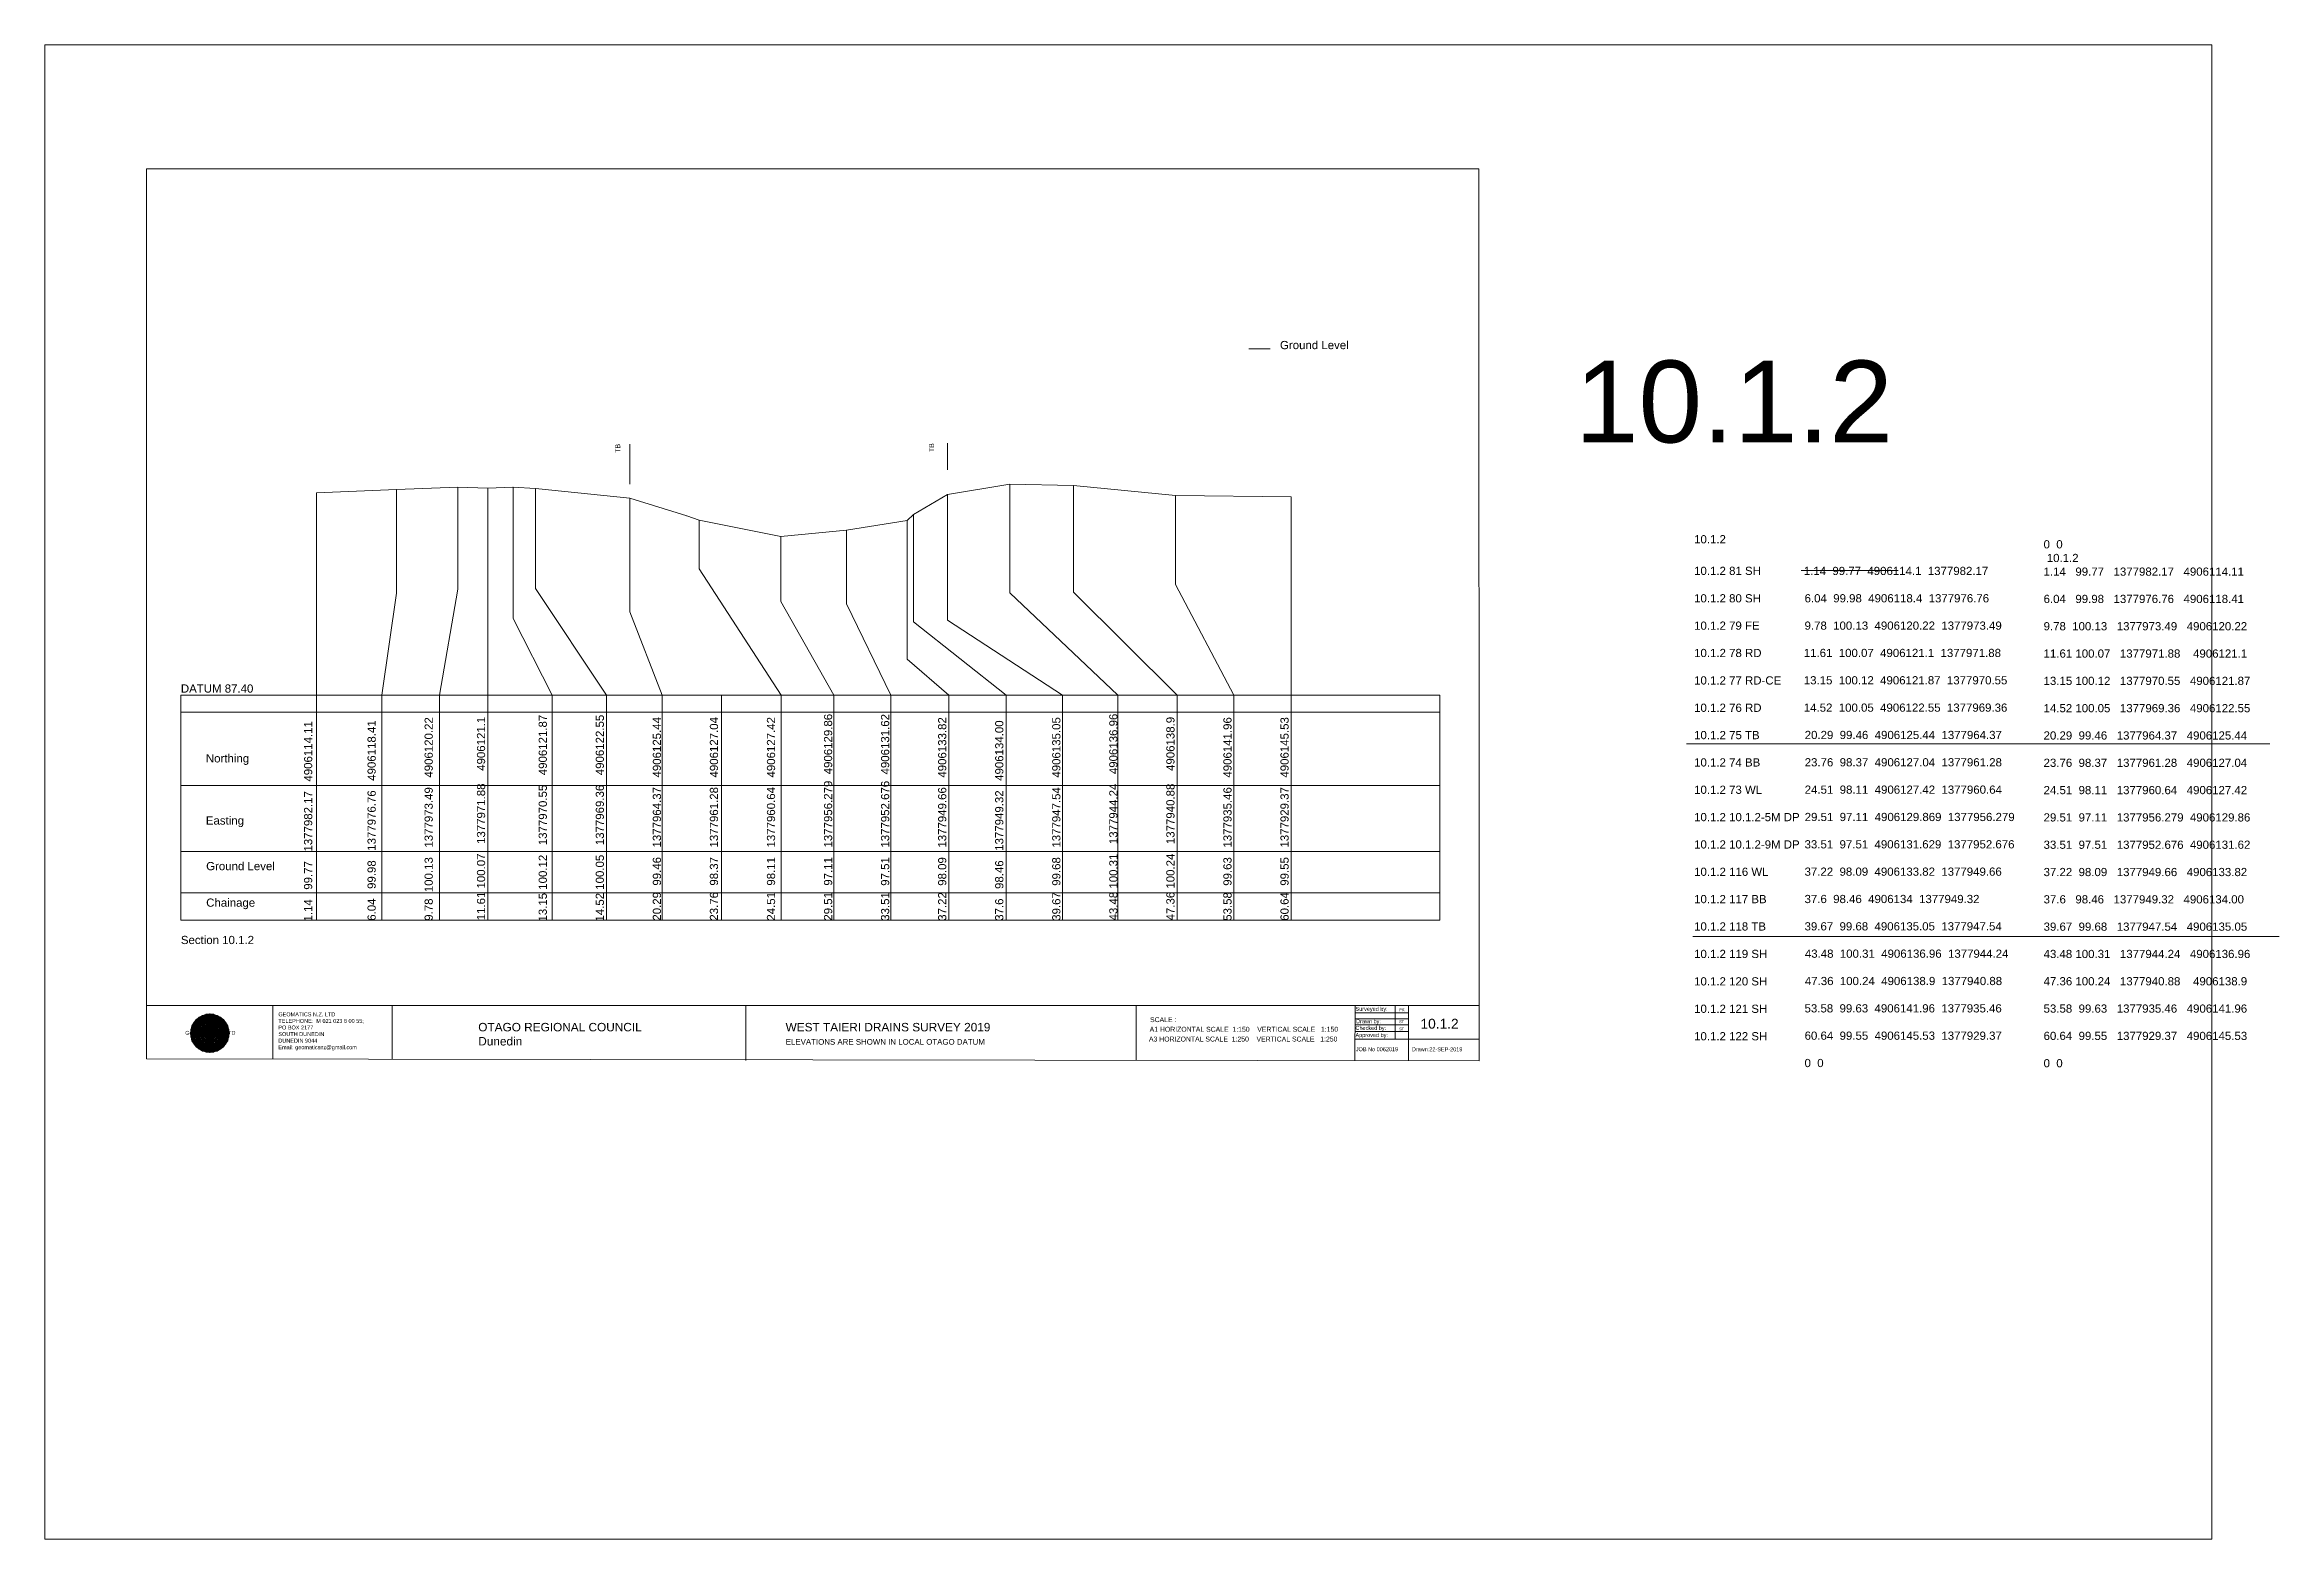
# Model space of a CAD drawing. Header units: millimetres. Extents: x -98331 to 20492277063, y -17414975531 to 5515447517.
# Drawn here: x 15907 to 152317, y 1836011 to 1927242 of the extents above; entities that cross this region are included whole.
import ezdxf

# ---------------------------------------------------------------- set-up
doc = ezdxf.new("R2010")
doc.units = ezdxf.units.MM
doc.header["$PDMODE"] = 35
doc.header["$PDSIZE"] = 1
doc.layers.get('0').update_dxf_attribs({"lineweight": 0})
doc.layers.add('10.1___Corrected', color=50, linetype='Continuous', plot=False)
doc.layers.add('geo', color=7, linetype='Continuous')
doc.styles.get("Standard").update_dxf_attribs({"font": 'arial.ttf', "height": 5000})

msp = doc.modelspace()

# ---------------------------------------------------------------- texts
at = {"color": 7, "linetype": 'Continuous', "lineweight": 0}
for s, height, p in [('Ground Level', 500, (91316, 1908659)), ('10.1.2', 5000, (109316, 1902961)), ('DATUM 87.40', 500, (24220, 1887693)), ('Northing', 500, (25747, 1883430)), ('Easting', 500, (25745, 1879637)), ('Ground Level', 500, (25763, 1876853)), ('Chainage', 500, (25765, 1874623)), ('Section 10.1.2', 500, (24220, 1872344)), ('SCALE :  ', 300, (83382, 1867580)), ('10.1.2', 600, (99891, 1867183)), ('A3 HORIZONTAL SCALE  1:250    VERTICAL SCALE   1:250 ', 300, (83315, 1866396)), ('A1 HORIZONTAL SCALE  1:150    VERTICAL SCALE   1:150 ', 300, (83359, 1866993))]:
    msp.add_text(s, height=height, dxfattribs=at).set_placement(p)
for s, height, p in [('TB', 300, (51038, 1902338)), ('TB', 300, (70200, 1902382)), ('1.14   99.77   1377982.17   4906114.11', 500, (32239, 1873719)), ('6.04   99.98   1377976.76   4906118.41', 500, (36113, 1873768)), ('9.78  100.13   1377973.49   4906120.22', 500, (39596, 1873766)), ('11.61 100.07   1377971.88    4906121.1', 500, (42793, 1873795)), ('13.15 100.12   1377970.55   4906121.87', 500, (46562, 1873719)), ('14.52 100.05   1377969.36   4906122.55', 500, (50045, 1873719)), ('20.29  99.46   1377964.37   4906125.44', 500, (53528, 1873774)), ('23.76  98.37   1377961.28   4906127.04', 500, (57011, 1873774)), ('24.51  98.11   1377960.64   4906127.42', 500, (60494, 1873774)), ('29.51  97.11   1377956.279  4906129.86', 500, (63978, 1873774)), ('33.51  97.51   1377952.676  4906131.62', 500, (67461, 1873765)), ('37.22  98.09   1377949.66   4906133.82', 500, (70944, 1873765)), ('37.6   98.46   1377949.32   4906134.00', 500, (74427, 1873765)), ('39.67  99.68   1377947.54   4906135.05', 500, (77910, 1873765)), ('43.48 100.31   1377944.24   4906136.96', 500, (81393, 1873786)), ('47.36 100.24   1377940.88    4906138.9', 500, (84876, 1873786)), ('53.58  99.63   1377935.46   4906141.96', 500, (88359, 1873766)), ('60.64  99.55   1377929.37   4906145.53', 500, (91842, 1873768))]:
    msp.add_text(s, height=height, rotation=90, dxfattribs=at).set_placement(p)
at = {"layer": '10.1___Corrected', "color": 7, "linetype": 'Continuous', "lineweight": 0}
for s, p in [('10.1.2', (116594, 1896805)), ('10.1.2 81 SH', (116594, 1894876)), ('1.14  99.77  4906114.1  1377982.17', (123289, 1894871)), ('10.1.2 80 SH', (116594, 1893201)), ('6.04  99.98  4906118.4  1377976.76', (123339, 1893202)), ('10.1.2 79 FE', (116594, 1891532)), ('9.78  100.13  4906120.22  1377973.49', (123336, 1891533)), ('10.1.2 78 RD', (116594, 1889863)), ('11.61  100.07  4906121.1  1377971.88', (123289, 1889865)), ('10.1.2 77 RD-CE', (116594, 1888188)), ('13.15  100.12  4906121.87  1377970.55', (123289, 1888196)), ('10.1.2 76 RD', (116594, 1886519)), ('14.52  100.05  4906122.55  1377969.36', (123289, 1886527)), ('10.1.2 75 TB', (116594, 1884851)), ('20.29  99.46  4906125.44  1377964.37', (123345, 1884858)), ('10.1.2 74 BB', (116594, 1883182)), ('23.76  98.37  4906127.04  1377961.28', (123345, 1883190)), ('10.1.2 73 WL', (116594, 1881513)), ('24.51  98.11  4906127.42  1377960.64', (123345, 1881521)), ('10.1.2 10.1.2-5M DP', (116594, 1879844)), ('29.51  97.11  4906129.869  1377956.279', (123345, 1879852)), ('10.1.2 10.1.2-9M DP', (116594, 1878176)), ('33.51  97.51  4906131.629  1377952.676', (123336, 1878184)), ('10.1.2 116 WL', (116594, 1876507)), ('37.22  98.09  4906133.82  1377949.66', (123336, 1876515)), ('10.1.2 117 BB', (116594, 1874838)), ('37.6  98.46  4906134  1377949.32', (123336, 1874846)), ('10.1.2 118 TB', (116594, 1873170)), ('39.67  99.68  4906135.05  1377947.54', (123336, 1873177)), ('10.1.2 119 SH', (116594, 1871494)), ('43.48  100.31  4906136.96  1377944.24', (123356, 1871509)), ('10.1.2 120 SH', (116594, 1869819)), ('47.36  100.24  4906138.9  1377940.88', (123356, 1869840)), ('10.1.2 121 SH', (116594, 1868144)), ('53.58  99.63  4906141.96  1377935.46', (123336, 1868171)), ('10.1.2 122 SH', (116594, 1866469)), ('60.64  99.55  4906145.53  1377929.37', (123339, 1866503)), ('0  0', (123336, 1864834))]:
    msp.add_text(s, height=500, dxfattribs=at).set_placement(p)
at = {"layer": '10.1___Corrected', "color": 7, "linetype": 'Continuous', "lineweight": 0, "insert": (137928, 1896996), "char_height": 500, "attachment_point": 1}
msp.add_mtext_dynamic_manual_height_columns('0  0                                            ^J 10.1.2                                               \\P1.14   99.77   1377982.17   4906114.11          ^J                                                \\P6.04   99.98   1377976.76   4906118.41          ^J                                                \\P9.78  100.13   1377973.49   4906120.22          ^J                                                \\P11.61 100.07   1377971.88    4906121.1          ^J                                                \\P13.15 100.12   1377970.55   4906121.87          ^J                                                \\P14.52 100.05   1377969.36   4906122.55          ^J                                                \\P20.29  99.46   1377964.37   4906125.44          ^J                                                \\P23.76  98.37   1377961.28   4906127.04          ^J                                                \\P24.51  98.11   1377960.64   4906127.42          ^J                                                \\P29.51  97.11   1377956.279  4906129.86      ^J                                           \\P33.51  97.51   1377952.676  4906131.62      ^J                                                \\P37.22  98.09   1377949.66   4906133.82          ^J                                                \\P37.6   98.46   1377949.32   4906134.00            ^J                                                \\P39.67  99.68   1377947.54   4906135.05          ^J                                                \\P43.48 100.31   1377944.24   4906136.96          ^J                                                \\P47.36 100.24   1377940.88    4906138.9          ^J                                                \\P53.58  99.63   1377935.46   4906141.96          ^J                                                \\P60.64  99.55   1377929.37   4906145.53          ^J                                                \\P0  0 ', width=18887.95, gutter_width=2500, heights=[0], dxfattribs=at)

# ---------------------------------------------------------------- blocks, each defined once
blk = doc.blocks.new('Geomatics_Circle_SPT')
at = {"layer": 'geo', "color": 2, "linetype": 'Continuous', "lineweight": 0}
for p, q in [((0, 25.2), (-25.2, 0)), ((-24.7, 4.9), (-4.9, 24.7)), ((-24.7, -4.9), (4.9, 24.7)), ((4.9, -24.7), (-24.7, 4.9)), ((-24.7, 0), (0, -24.7)), ((-9.7, 23.3), (-23.3, 9.6)), ((9.7, 23.3), (-23.3, -9.7)), ((-23.3, 9.7), (9.7, -23.3)), ((-21, 14), (-14, 21)), ((-21, -14), (14, 21)), ((14, -21), (-21, 14)), ((0, 0), (-17.8, 17.8)), ((0, 0), (-17.8, -17.8)), ((-14, 21), (21, -14)), ((21, 14), (-14, -21)), ((23.3, -9.7), (-9.7, 23.3)), ((-9.7, -23.3), (23.3, 9.7)), ((-4.9, 24.7), (24.7, -4.9)), ((24.7, 4.9), (-4.9, -24.7)), ((25.2, 0), (0, 25.2)), ((0, 0), (17.8, 17.8)), ((0, 0), (17.8, -17.8)), ((0, -24.8), (25.2, 0)), ((4.9, 24.7), (24.7, 4.9)), ((23.3, 9.7), (9.7, 23.3)), ((14, 21), (21, 14)), ((17.8, 18.1), (17.8, 18.1)), ((-4.9, -24.7), (-24.7, -4.9)), ((-23.3, -9.7), (-9.7, -23.3)), ((-14, -21), (-21, -14)), ((-17.8, -17.8), (-17.8, -17.8)), ((24.7, -4.9), (4.9, -24.7)), ((4.9, -24.7), (4.9, -24.7)), ((9.7, -23.3), (23.3, -9.7)), ((21, -14), (14, -21)), ((18.1, -17.8), (18.1, -17.8))]:
    blk.add_line(p, q, dxfattribs=at)
at = {"layer": 'geo', "color": 1, "linetype": 'Continuous', "lineweight": 0}
for p, q in [((-25.2, 0), (9.7, 23.3)), ((-25.2, 0), (-9.6, 23.3)), ((-25.2, 0), (23.3, 9.7)), ((-25.2, 0), (-23.3, 9.7)), ((-23.3, -9.7), (-25.2, 0)), ((-9.6, -23.3), (-25.2, 0)), ((9.7, -23.3), (-25.2, 0)), ((-4.9, 24.8), (-24.7, -4.9)), ((4.9, 24.7), (-24.7, 4.9)), ((14, 21), (-24.7, -4.9)), ((-14, 21), (-24.7, 4.9)), ((21, 14), (-24.7, 4.9)), ((-21, 14), (-24.7, -4.9)), ((0, 0), (-24.7, 4.9)), ((-24.7, 4.9), (-21, -14)), ((-24.7, 4.9), (-4.9, -24.7)), ((-24.7, 4.9), (14, -21)), ((-24.7, 4.9), (-24.7, 4.9)), ((0, 0), (-24.7, -4.9)), ((-23.3, 9.7), (0, 25.2)), ((-23.3, -9.6), (0, 25.2)), ((-23.3, -9.6), (17.8, 17.8)), ((-23.3, 9.7), (-17.8, 17.9)), ((-23.3, -9.6), (-17.8, 17.9)), ((-23.3, 9.7), (17.8, 17.8)), ((-17.8, -17.8), (-23.3, 9.7)), ((0, -25.2), (-23.3, 9.7)), ((-23.3, 9.7), (17.8, -17.8)), ((-23.3, 9.7), (25.2, 0)), ((-23.3, 9.4), (-23.3, 9.4)), ((-23.3, -9.7), (25.2, 0)), ((4.9, 24.8), (-21, -14)), ((-4.9, 24.7), (-21, 14)), ((14, 21), (-21, 14)), ((-14, 21), (-21, -14)), ((0, 0), (-21, 14)), ((-21, 14), (-14, -21)), ((-21, 14), (4.9, -24.7)), ((-21, 14), (-21, 14)), ((24.7, 4.9), (-21, 14)), ((0, 0), (-21, -14)), ((-17.9, 17.6), (-17.9, 17.6)), ((-17.8, 17.8), (9.7, 23.3)), ((-17.8, 17.8), (-9.6, 23.3)), ((-17.8, -17.8), (9.7, 23.3)), ((-17.8, -17.8), (-9.7, 23.3)), ((-9.7, -23.3), (-17.8, 17.8)), ((-17.8, 17.8), (9.7, -23.3)), ((-17.8, 17.8), (23.3, -9.6)), ((-17.8, 17.8), (23.3, 9.7)), ((-17.8, -17.8), (23.3, 9.7)), ((4.9, 24.7), (-14, 21)), ((-4.9, 24.7), (-14, -20.9)), ((0, 0), (-14, 21)), ((-14, 21), (-4.9, -24.7)), ((-14, 21), (-14, 21)), ((24.7, -4.9), (-14, 21)), ((21, 14), (-14, 21)), ((-14, -21), (24.7, 4.9)), ((0, 0), (-14, -21)), ((-9.8, 23.1), (-9.8, 23.1)), ((-9.7, 23.3), (0, 25.2)), ((-9.7, 23.3), (0, -25.2)), ((-9.7, -23.3), (0, 25.2)), ((-9.6, 23.3), (17.8, -17.8)), ((-9.6, 23.3), (25.2, 0)), ((-9.6, 23.3), (17.8, 17.8)), ((-9.6, -23.3), (17.8, 17.9)), ((25.2, 0), (-9.6, -23.3)), ((0, 0), (-4.9, 24.7)), ((-4.9, 24.7), (-4.9, 24.7)), ((21, -14), (-4.9, 24.7)), ((24.8, 4.9), (-4.9, 24.7)), ((14, 21), (-4.9, 24.7)), ((-4.9, -24.7), (21, 14)), ((0, 0), (-4.9, -24.7)), ((-0.2, 25.1), (-0.2, 25.1)), ((0, 25.2), (9.7, -23.3)), ((0, 25.2), (23.3, -9.7)), ((0, 25.2), (23.3, 9.7)), ((0, 25.2), (9.7, 23.3)), ((0, 0), (4.9, 24.7)), ((0, -25.2), (9.7, 23.3)), ((0, 0), (14, 21)), ((0, 0), (21, 14)), ((23.3, 9.7), (0, -25.2)), ((0, 0), (24.8, 4.9)), ((0, 0), (4.9, -24.7)), ((0, 0), (14, -21)), ((0, 0), (21, -14)), ((0, 0), (24.8, -4.9)), ((21, 14), (4.9, 24.8)), ((14, -21), (4.9, 24.7)), ((24.7, -4.9), (4.9, 24.7)), ((4.9, 24.7), (4.9, 24.7)), ((4.9, -24.7), (14, 21)), ((4.9, -24.7), (24.7, 4.9)), ((9.4, 23.3), (9.4, 23.3)), ((9.7, 23.3), (17.8, -17.8)), ((9.7, 23.3), (25.2, 0)), ((9.7, 23.3), (17.8, 17.9)), ((17.8, 17.8), (9.7, -23.3)), ((25.2, 0), (9.7, -23.3)), ((21, -14), (14, 21)), ((24.7, 4.9), (14, 21)), ((14, 21), (14, 21)), ((14, -21), (21, 14)), ((17.6, 17.9), (17.6, 17.9)), ((17.8, 17.8), (23.3, -9.7)), ((17.8, 17.8), (23.3, 9.7)), ((23.3, 9.7), (17.8, -17.8)), ((24.7, -4.9), (21, 14)), ((21, 14), (21, 14)), ((21, -14), (24.7, 4.9)), ((23.1, 9.8), (23.1, 9.8)), ((23.3, 9.7), (25.2, 0)), ((25.2, 0), (23.3, -9.6)), ((24.7, 4.9), (24.7, 4.9)), ((25.1, 0.2), (25.1, 0.2)), ((-25.2, 0), (23.3, -9.7)), ((-25.1, -0.2), (-25.1, -0.2)), ((-24.7, -4.9), (-24.7, -4.9)), ((-24.7, -4.9), (-14, -21)), ((-24.7, -4.9), (4.9, -24.7)), ((-24.7, -4.9), (21, -14)), ((-17.8, -17.8), (-23.3, -9.7)), ((0, -25.2), (-23.3, -9.6)), ((17.8, -17.8), (-23.3, -9.6)), ((-23.1, -9.8), (-23.1, -9.8)), ((-21, -14), (24.7, -4.9)), ((-21, -14), (-21, -14)), ((-21, -14), (-4.9, -24.7)), ((-21, -14), (14, -21)), ((23.3, -9.7), (-17.8, -17.8)), ((-9.6, -23.3), (-17.8, -17.8)), ((9.7, -23.3), (-17.8, -17.8)), ((-17.6, -17.9), (-17.6, -17.9)), ((-14, -21), (21, -14)), ((-14, -21), (-14, -21)), ((-14, -21), (4.9, -24.7)), ((17.8, -17.8), (-9.7, -23.3)), ((0, -25.2), (-9.7, -23.3)), ((-9.4, -23.3), (-9.4, -23.3)), ((-4.9, -24.7), (24.7, -4.9)), ((-4.9, -24.7), (14, -21)), ((-4.9, -24.7), (-4.9, -24.7)), ((23.3, -9.6), (0, -25.2)), ((9.7, -23.3), (0, -25.2)), ((0.2, -25.1), (0.2, -25.1)), ((4.9, -24.7), (21, -14)), ((4.9, -24.7), (4.9, -24.7)), ((17.8, -17.8), (9.7, -23.3)), ((9.8, -23.1), (9.8, -23.1)), ((14, -21), (24.7, -4.9)), ((14, -21), (14, -21)), ((23.3, -9.6), (17.8, -17.8)), ((17.9, -17.6), (17.9, -17.6)), ((21, -14), (21, -14)), ((23.3, -9.4), (23.3, -9.4)), ((24.7, -4.9), (24.7, -4.9))]:
    blk.add_line(p, q, dxfattribs=at)
at = {"layer": 'geo', "color": 114, "linetype": 'Continuous', "lineweight": 0}
for p, q in [((17.9, 17.8), (-25.2, 0)), ((-24.7, 4.9), (14, 21)), ((-24.7, -4.9), (21, 14)), ((-14, -21), (-24.7, 4.9)), ((9.7, 23.3), (-23.3, 9.7)), ((0, 0), (-23.3, 9.7)), ((-23.3, 9.7), (-9.7, -23.3)), ((0, 0), (-23.3, -9.7)), ((-4.9, -24.7), (-21, 14)), ((-20.9, 14), (4.9, 24.7)), ((24.8, 4.9), (-20.9, -14)), ((0, 25.2), (-17.8, 17.8)), ((-17.8, 17.8), (0, -25.2)), ((-14, 21), (-4.9, 24.7)), ((4.9, -24.7), (-14, 21)), ((0, 0), (-9.7, 23.3)), ((0, 0), (-9.7, -23.3)), ((-4.9, 24.7), (14, -21)), ((17.8, -17.8), (0, 25.2)), ((0, 0), (9.7, 23.3)), ((0, 0), (23.3, 9.7)), ((0, 0), (9.7, -23.3)), ((0, 0), (23.3, -9.7)), ((4.9, 24.7), (21, -14)), ((23.3, -9.7), (9.7, 23.3)), ((14, 21), (24.7, -4.9)), ((25.2, 0), (17.8, 17.8)), ((21, 14), (24.7, 4.9)), ((-25.2, 0), (-17.8, -17.8)), ((-21, -14), (-24.7, -4.9)), ((-17.8, -17.8), (25.2, 0)), ((24.8, -4.9), (-14, -21)), ((-9.6, -23.3), (23.3, -9.7)), ((21, -14), (-4.9, -24.8)), ((0, -25.2), (17.9, -17.8)), ((14, -21), (4.9, -24.8))]:
    blk.add_line(p, q, dxfattribs=at)
at = {"layer": 'geo', "color": 250, "linetype": 'Continuous', "lineweight": 0}
for p, q in [((0, 0), (-25.2, 0)), ((24.7, 4.9), (-24.7, 4.9)), ((-24.7, 4.9), (-24.7, -4.9)), ((-23.3, 9.7), (23.3, 9.7)), ((-23.3, 9.7), (-23.3, 9.7)), ((-23.3, -9.7), (-23.3, 9.7)), ((21, 14), (-21, 14)), ((-21, 14), (-21, -14)), ((-17.8, 17.8), (17.8, 17.8)), ((-17.8, -17.8), (-17.8, 17.8)), ((-14, 21), (-14, 21)), ((14, 21), (-14, 21)), ((-14, 20.9), (-14, -21)), ((-9.7, 23.3), (9.7, 23.3)), ((-9.7, -23.3), (-9.7, 23.3)), ((-4.9, 24.7), (4.9, 24.7)), ((-4.9, 24.7), (-4.9, -24.7)), ((0, 0), (0, 25.2)), ((0, 0), (0, -25.2)), ((0, 0), (25.2, 0)), ((4.9, 24.7), (4.9, -24.7)), ((9.7, -23.3), (9.7, 23.3)), ((14, 21), (14, -21)), ((17.8, -17.8), (17.8, 17.8)), ((21, 14), (21, 14)), ((21, -14), (21, 14)), ((23.3, 9.7), (23.3, -9.7)), ((24.7, 4.9), (24.7, 4.9)), ((24.7, -4.9), (24.7, 4.9)), ((-24.7, -4.9), (24.7, -4.9)), ((23.3, -9.7), (-23.3, -9.7)), ((-21, -14), (21, -14)), ((17.8, -17.8), (-17.8, -17.8)), ((-14, -21), (14, -21)), ((9.7, -23.3), (-9.7, -23.3)), ((-4.9, -24.7), (4.9, -24.7))]:
    blk.add_line(p, q, dxfattribs=at)
blk = doc.blocks.new('GeomaticsNZ TITLE BLOCK')
at = {"color": 7, "linetype": 'Continuous', "lineweight": 0}
for p, q in [((0, 94.9), (0, 1579.2)), ((0, 1579.2), (2363.4, 1579.2)), ((2363.4, 1579.2), (2364, 94.9)), ((2364, 94.9), (0, 94.9)), ((0, 94.9), (0, 0)), ((15.9, 94.9), (2364, 94.9)), ((224.3, 95.2), (224.3, -0.3)), ((2364, 94.9), (382.6, 94.9)), ((435.8, 95.2), (435.8, -0.7)), ((1063.4, 94.9), (1063.4, -2.4)), ((1755.4, 94.9), (1755.4, -2.6)), ((2143.9, 94.9), (2143.7, -3)), ((2143.9, 81.9), (2238.6, 81.7)), ((2214.9, 94.9), (2214.9, 36.1)), ((2238.6, 94.8), (2238.6, -3.2)), ((2364, -3.5), (2364, 94.9)), ((2143.6, 60.4), (2238.6, 60.4)), ((2143.8, 48.6), (2238.6, 48.6)), ((2143.9, 71), (2238.6, 71)), ((0, 0), (2364, -3.5)), ((2143.8, 35.4), (2364, 35.3))]:
    blk.add_line(p, q, dxfattribs=at)
at = {"color": 7, "linetype": 'Continuous', "lineweight": 0, "xscale": 1.36, "yscale": 1.36, "zscale": 1.36}
blk.add_blockref('Geomatics_Circle_SPT', (112.4, 45.7), dxfattribs=at)
at = {"color": 7, "linetype": 'Continuous', "lineweight": 0}
for s, p in [('PK', (2222.4, 84.8)), ('ST', (2222, 63.6)), ('ST', (2222.1, 50.6))]:
    blk.add_text(s, height=5, dxfattribs=at).set_placement(p)
at = {"color": 7, "linetype": 'Continuous', "lineweight": 0, "attachment_point": 1}
for s, width, heights, insert, char_height in [('{\\C256;GEOMATICS N.Z. LTD                   \\PTELEPHONE:  M 021 023 6 00 55;\\PPO BOX 2177\\PSOUTH DUNEDIN\\PDUNEDIN 9044\\PEmail: geomaticsnz@gmail.com}', 3535.727, [94.7], (234, 82.7), 7), ('{\\C256;Surveyed by:}', 3535.727, [0], (2144.7, 92.4), 7), ('{\\C256;Geomatics N.Z. LTD                   }', 125.079, [15.8], (68.8, 49.9), 7), ('{\\C256;OTAGO REGIONAL COUNCIL\\PDunedin}', 3535.727, [0], (588.6, 64), 15), ('{\\C256;WEST TAIERI DRAINS SURVEY 2019}', 3535.727, [0], (1133.8, 64), 15), ('{\\C256;Approved by:}', 3535.727, [0], (2144.7, 45.9), 7), ('{\\C256;Checked by:}', 3535.727, [0], (2144.7, 58.6), 7), ('{\\C256;Drawn by:}', 3535.727, [0], (2145.8, 70.4), 7), ('{\\C256;ELEVATIONS ARE SHOWN IN LOCAL OTAGO DATUM}', 3535.727, [0], (1134.1, 35.4), 10), ('{\\C256;JOB No 0062019}', 3535.727, [0], (2145.3, 20.8), 7), ('{\\C256;Drawn:22-SEP-2019}', 3535.727, [0], (2244.7, 20.7), 7)]:
    blk.add_mtext_dynamic_manual_height_columns(s, width=width, gutter_width=159, heights=heights, dxfattribs=dict(at, insert=insert, char_height=char_height))

# ---------------------------------------------------------------- linework, layer by layer
at = {"color": 1, "linetype": 'Continuous', "lineweight": 0}
msp.add_line((89421, 1908681), (90712, 1908681), dxfattribs=at)
at = {"color": 7, "linetype": 'Continuous', "lineweight": 0}
for p, q in [((51632, 1900417), (51632, 1902863)), ((71012, 1901293), (71012, 1902918)), ((32489, 1873795), (32489, 1896273)), ((24220, 1887546), (101077, 1887546)), ((24220, 1887546), (24220, 1873795)), ((101077, 1873795), (101077, 1887546)), ((24220, 1886502), (101077, 1886502)), ((24220, 1882028), (101077, 1882028)), ((24220, 1877996), (101077, 1877996)), ((24220, 1875462), (101077, 1875462)), ((24220, 1873795), (101077, 1873795))]:
    msp.add_line(p, q, dxfattribs=at)
at = {"linetype": 'Continuous', "lineweight": 0}
for p, q in [((116136, 1884572), (151741, 1884572)), ((116510, 1872797), (152317, 1872797))]:
    msp.add_line(p, q, dxfattribs=at)
at = {"color": 4, "linetype": 'Continuous', "lineweight": 0}
msp.add_lwpolyline([(148189, 1927242), (15907, 1927242), (15907, 1836011), (148189, 1836011)], close=True, dxfattribs=at)
at = {"color": 1, "linetype": 'Continuous', "lineweight": 0}
msp.add_lwpolyline([(32489, 1899886), (37385, 1900086), (41125, 1900236), (42959, 1900174), (44495, 1900224), (45866, 1900154), (51632, 1899564), (55108, 1898474), (55852, 1898214), (60854, 1897214), (64856, 1897614), (68561, 1898194), (68946, 1898564), (71012, 1899784), (74825, 1900414), (78705, 1900342), (84929, 1899732), (91988, 1899652)], dxfattribs=at)
at = {"color": 7, "linetype": 'Continuous', "lineweight": 0}
for points in [[(41125, 1900236), (41125, 1894015), (40000, 1887546)], [(44495, 1900224), (44495, 1892211), (46885, 1887546)], [(74825, 1900414), (74825, 1893785), (81413, 1887546)], [(78705, 1900342), (78705, 1893831), (85045, 1887546)], [(32489, 1899886), (32489, 1885473)], [(37385, 1900086), (37385, 1893767), (36490, 1887546)], [(42959, 1900174), (42959, 1873795)], [(45866, 1900154), (45866, 1894041), (50193, 1887546)], [(53610, 1887546), (51632, 1892627), (51632, 1899564)], [(78048, 1887546), (71012, 1892122), (71012, 1899784)], [(84929, 1899732), (84929, 1894286), (88501, 1887546)], [(91988, 1899652), (91989, 1873795)], [(55852, 1898214), (55852, 1895255), (60863, 1887546)], [(64856, 1897614), (64856, 1893111), (67555, 1887546)], [(68561, 1898194), (68561, 1889732), (71091, 1887546)], [(68946, 1898564), (68946, 1892015), (74600, 1887546)], [(60854, 1897214), (60854, 1893255), (64073, 1887546)], [(36490, 1873795), (36490, 1887546)], [(40000, 1873795), (40000, 1887546)], [(46885, 1873795), (46885, 1887546)], [(50193, 1873795), (50193, 1887546)], [(53610, 1873795), (53610, 1887546)], [(57218, 1873795), (57218, 1887546)], [(60863, 1873795), (60863, 1887546)], [(64073, 1873795), (64073, 1887546)], [(67555, 1873795), (67555, 1887546)], [(71091, 1873795), (71091, 1887546)], [(74600, 1873795), (74600, 1887546)], [(78048, 1873795), (78048, 1887546)], [(81413, 1873795), (81413, 1887546)], [(85045, 1873795), (85045, 1887546)], [(88501, 1873795), (88501, 1887546)]]:
    msp.add_lwpolyline(points, dxfattribs=at)
at = {"linetype": 'Continuous', "lineweight": 0}
msp.add_lwpolyline([(129050, 1895142), (123123, 1895142)], dxfattribs=at)
at = {"color": 7, "linetype": 'Continuous', "lineweight": 0}
for p in [(41125, 1900236), (44495, 1900224), (74825, 1900414), (78705, 1900342), (32489, 1899876), (37385, 1900086), (42959, 1900174), (45866, 1900154), (51632, 1899564), (71012, 1899784), (84929, 1899732), (91988, 1899652), (55108, 1898474), (55852, 1898214), (64856, 1897614), (68561, 1898194), (68946, 1898564), (60854, 1897214)]:
    msp.add_point(p, dxfattribs=at)

# ---------------------------------------------------------------- block references
at = {"color": 7, "linetype": 'Continuous', "lineweight": 0, "xscale": 34.41290447856466, "yscale": 34.41290447856466, "zscale": 34.41290447856466}
msp.add_blockref('GeomaticsNZ TITLE BLOCK', (22118, 1865329), dxfattribs=at)

msp.set_redraw_order([(e.dxf.handle, doc.entitydb.next_handle()) for e in msp.query("TEXT MTEXT ATTDEF DIMENSION ARC_DIMENSION")])  # texts and dimensions are drawn at this point

doc.saveas('drawing.dxf')
